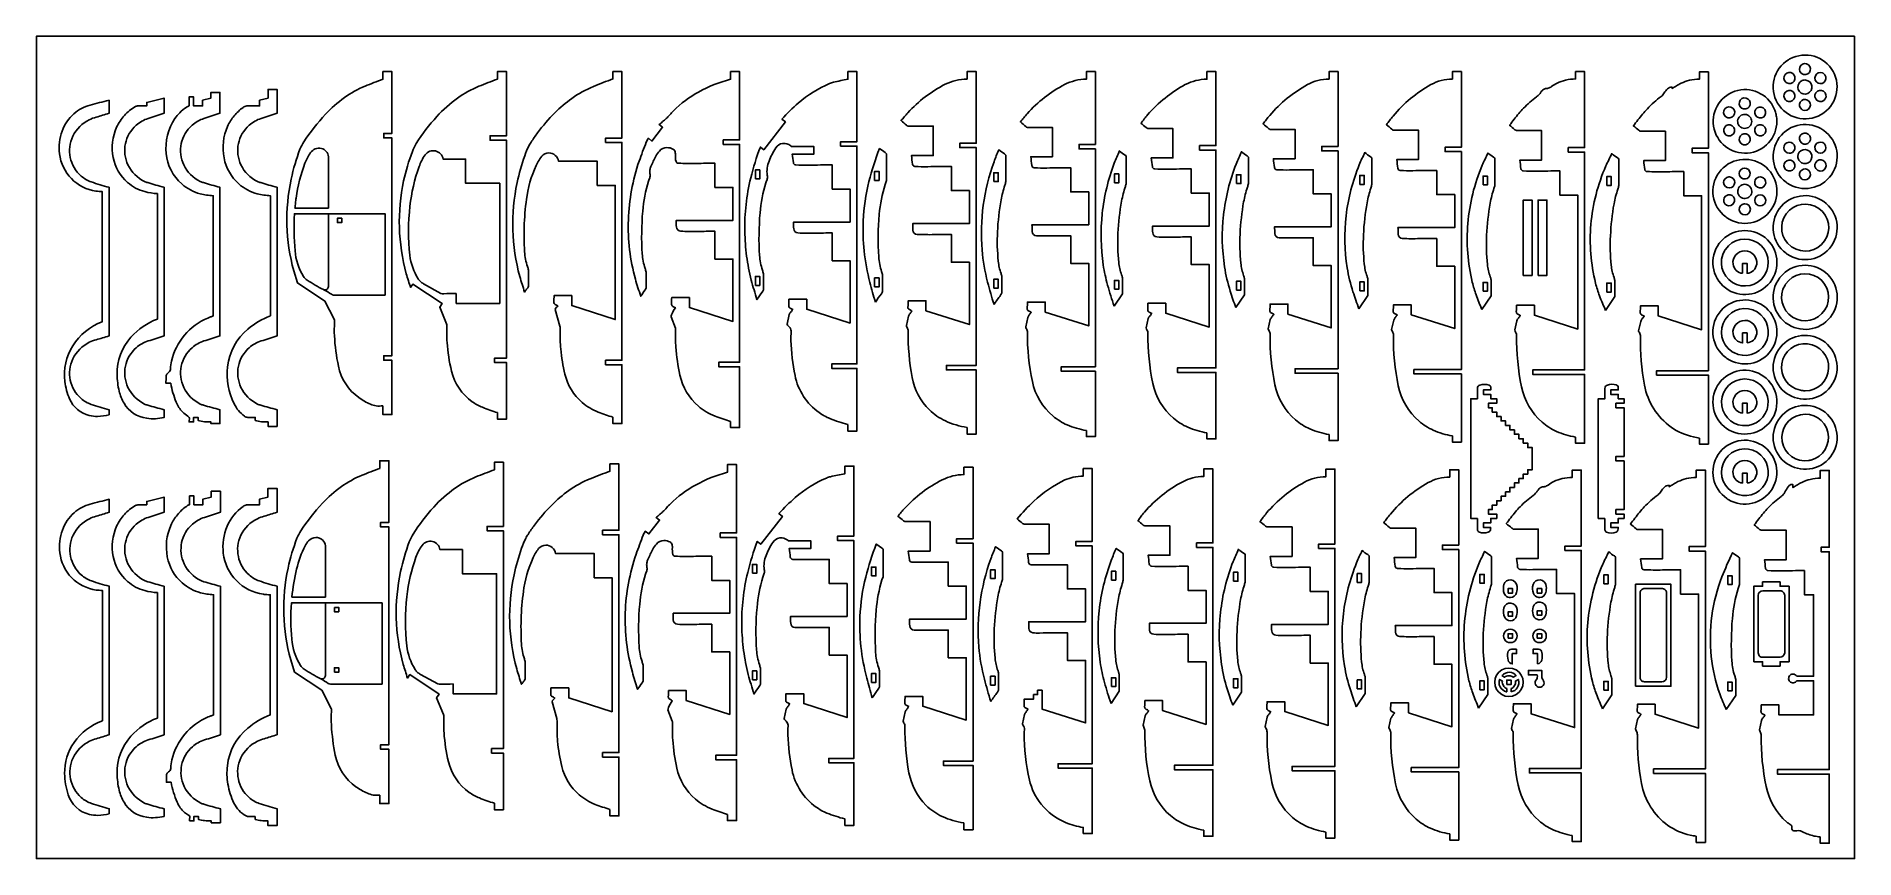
# Model space of a CAD drawing. Extents: x -115 to 90, y -19 to 73.
import ezdxf

# ---------------------------------------------------------------- set-up
doc = ezdxf.new("R2010")
doc.units = 0
doc.header["$MEASUREMENT"] = 0
doc.layers.get('0').update_dxf_attribs({"linetype": 'CONTINUOUS'})
doc.layers.add('ETCH', color=5, linetype='CONTINUOUS')
doc.layers.add('LAYER_1', color=18, linetype='CONTINUOUS')

msp = doc.modelspace()

# ---------------------------------------------------------------- linework, layer by layer
msp.add_lwpolyline([(89.95, 73.4), (89.95, -19.31), (-114.92, -19.31), (-114.92, 73.4)], close=True)
at = {"layer": 'ETCH'}
for points in [[(-82.53, 44.83, -0.012843), (-81.68, 44.32, 0.077208), (-81.46, 44.22), (-75.63, 44.22), (-75.63, 53.39), (-82.01, 53.39)], [(-82.87, 0.96, -0.012843), (-82.03, 0.45, 0.077208), (-81.8, 0.36), (-75.97, 0.36), (-75.97, 9.52), (-82.35, 9.52)]]:
    msp.add_lwpolyline(points, format="xyb", dxfattribs=at)
at = {"layer": 'LAYER_1'}
for points in [[(82.5, 70.76, 0.988009), (86.17, 64.57, 0.987952), (82.66, 70.85, 0.00606), (82.58, 70.81, 0.006032)], [(84.23, 69.09, 0.951083), (84.54, 70.29, 0.952097), (84.11, 69.12, 0.024539), (84.17, 69.1, 0.025072)], [(-75.88, 31.73), (-75.88, 30.76), (-74.86, 30.76), (-74.86, 36.88), (-75.78, 36.88), (-75.78, 37.38), (-74.86, 37.38), (-74.86, 61.95), (-75.78, 61.95), (-75.78, 62.45), (-74.86, 62.45), (-74.86, 69.42), (-75.88, 69.42), (-75.88, 68.55, 0.01158), (-77.89, 67.78, 0.056715), (-80.21, 66.49, 0.052187), (-82.34, 64.61, 0.037532), (-84.79, 61.51, 0.058109), (-85.22, 60.68, 0.037025), (-86.21, 57.31, 0.060336), (-86.69, 52.12, 0.060322), (-85.92, 46.95), (-85.5, 45.59), (-82.42, 43.54), (-81.36, 41.5, -0.078028), (-81.32, 41.13, 0.031), (-81.34, 39.63, 0.037901), (-80.89, 36.21, 0.189405), (-78.58, 32.66, 0.049278), (-77.28, 31.92, 0.066747), (-76.62, 31.73, 0.057733), (-76.25, 31.71, -0.019225)], [(-62.97, 30.97), (-62.97, 30.24), (-61.95, 30.24), (-61.95, 36.62), (-63.3, 36.62), (-63.3, 37.12), (-61.95, 37.12), (-61.95, 61.69), (-63.8, 61.69), (-63.8, 62.19), (-61.95, 62.19), (-61.95, 69.42), (-62.97, 69.42), (-62.97, 68.57, 0.011138), (-65.06, 67.76, 0.057158), (-67.46, 66.44, 0.053536), (-69.8, 64.36, 0.043612), (-72.12, 61.31, 0.051411), (-72.56, 60.42, 0.036287), (-73.54, 57.1, 0.060336), (-74.02, 51.85, 0.060322), (-73.24, 46.63, 0.011291), (-73.01, 45.85, -0.003763), (-72.76, 45.08), (-72.5, 45.47), (-69.19, 43.27), (-69.47, 42.85), (-68.7, 40.97, -0.057304), (-68.67, 40.56, 0.029813), (-68.65, 38.89, 0.040877), (-68.15, 35.66, 0.181545), (-65.81, 32.2, 0.05984), (-64.65, 31.57, 0.017043)], [(-49.96, 30.45), (-49.96, 29.73), (-48.94, 29.73), (-48.94, 36.37), (-50.78, 36.37), (-50.78, 36.87), (-48.94, 36.87), (-48.94, 61.43), (-50.78, 61.43), (-50.78, 61.93), (-48.94, 61.93), (-48.94, 69.42), (-49.96, 69.42), (-49.96, 68.6, 0.009719), (-52.16, 67.74, 0.05729), (-54.59, 66.4, 0.042456), (-56.51, 64.77, 0.035928), (-58.45, 62.52, 0.013503), (-59.18, 61.48, 0.032705), (-59.44, 61.02, 0.029032), (-59.9, 59.91, 0.031155), (-60.75, 56.9, 0.060336), (-61.24, 51.59, 0.060323), (-60.45, 46.31, 0.011291), (-60.19, 45.44, -0.003763), (-59.92, 44.57, -0.036784), (-59.68, 44.88, 0.110753), (-59.48, 45.22), (-59.48, 47.04, 0.034327), (-59.59, 47.45, -0.065222), (-59.91, 49.11, -0.053378), (-59.64, 55.45, -0.084019), (-58.37, 59.3, -0.054475), (-57.98, 59.87, -0.22028), (-57.17, 60.25, -0.181086), (-56.46, 59.98, -0.177894), (-56.09, 59.31), (-51.73, 59.31), (-51.73, 56.58), (-49.7, 56.58), (-49.7, 41.47), (-54.6, 43.04), (-54.6, 44.16), (-56.59, 44.16, -0.024568), (-56.63, 43.46, 0.148453), (-56.59, 43.29, 0.167335), (-56.47, 43.17, -0.043011), (-56.18, 43.01, -0.053806), (-56.34, 42.82, 0.162675), (-56.46, 42.6), (-55.93, 40.72, -0.03761), (-55.91, 40.2, 0.029502), (-55.84, 38.15, 0.037089), (-55.37, 35.3, 0.157363), (-53.42, 32.11, 0.085148), (-51.62, 31.04, 0.015306)], [(-36.7, 29.97), (-36.7, 29.28), (-35.68, 29.28), (-35.68, 36.15), (-38.03, 36.15), (-38.03, 36.65), (-35.68, 36.65), (-35.68, 61.21), (-37.53, 61.21), (-37.53, 61.71), (-35.68, 61.71), (-35.68, 69.42), (-36.7, 69.42), (-36.7, 68.56, 0.061921), (-40.3, 67.12, 0.067998), (-43.14, 65.01, 0.021444), (-43.55, 64.56, -0.02519), (-43.97, 64.12, -0.020295), (-44.36, 63.78, 0.006764), (-44.75, 63.46), (-44.36, 63.15), (-45.57, 61.59), (-45.96, 61.9, 0.056291), (-46.2, 61.45, 0.012633), (-47, 59.33, 0.075447), (-48.22, 52.71, 0.075461), (-47.43, 46.03, 0.011291), (-47.14, 45.06, -0.003763), (-46.83, 44.09, -0.014708), (-46.33, 44.8, 0.088472), (-46.23, 45), (-46.23, 46.82, 0.040504), (-46.33, 47.23, -0.066048), (-46.66, 48.89, -0.037693), (-46.6, 53.67, -0.052115), (-45.94, 57.07, -0.029026), (-45.86, 57.29, 0.063373), (-45.79, 57.53, 0.083563), (-45.79, 57.93, -0.089498), (-45.79, 58.34, -0.058075), (-45.68, 58.72, -0.017801), (-45.12, 59.88, -0.055681), (-44.72, 60.46, -0.219798), (-43.87, 60.85, -0.117737), (-43.2, 60.69, -0.172185), (-42.99, 60.47, -0.124003), (-42.92, 60.06, 0.08265), (-42.85, 59.3, 0.164391), (-42.75, 59.15, 0.161089), (-42.58, 59.09, 0.009921), (-40.53, 59.07, -0.003307), (-38.47, 59.09), (-38.47, 56.36), (-36.44, 56.36), (-36.44, 52.65), (-42.83, 52.65, 0.009842), (-42.81, 51.9, 0.393252), (-42.33, 51.42, 0.012272), (-40.4, 51.4, -0.004091), (-38.47, 51.42), (-38.47, 48.29), (-36.44, 48.29), (-36.44, 41.25), (-41.34, 42.81), (-41.34, 43.94), (-43.34, 43.94, -0.024568), (-43.37, 43.24, 0.148453), (-43.34, 43.07, 0.167335), (-43.21, 42.95, -0.043011), (-42.92, 42.79, 0.035977), (-43.36, 42.01, 0.130623), (-43.41, 41.77), (-42.92, 40.5, -0.05357), (-42.9, 40.08, 0.029114), (-42.87, 38.38, 0.035901), (-42.41, 35.2, 0.163176), (-40.33, 31.7, 0.085575), (-38.45, 30.58, 0.014882)], [(-23.48, 29.63), (-23.48, 28.9), (-22.46, 28.9), (-22.46, 35.96), (-25.31, 35.96), (-25.31, 36.46), (-22.46, 36.46), (-22.46, 61.02), (-24.31, 61.02), (-24.31, 61.52), (-22.46, 61.52), (-22.46, 69.42), (-23.48, 69.42), (-23.48, 68.56, 0.012013), (-25.11, 68.22, 0.043438), (-25.54, 68.07, 0.077071), (-29.07, 65.87, 0.031251), (-30.92, 64.06), (-30.52, 63.75), (-32.96, 60.61), (-33.35, 60.92, 0.028113), (-34.43, 57.43, 0.065025), (-35.1, 51.41, 0.028538), (-34.89, 48.61, 0.029197), (-34.37, 45.91, 0.011608), (-34.06, 44.81, -0.003869), (-33.74, 43.71, -0.014708), (-33.13, 44.57, 0.088472), (-33.01, 44.81), (-33.01, 46.63, 0.040504), (-33.11, 47.04, -0.066048), (-33.44, 48.7, -0.037693), (-33.38, 53.48, -0.052115), (-32.72, 56.88, -0.028884), (-32.64, 57.1, 0.062945), (-32.57, 57.33, 0.076202), (-32.57, 57.73, -0.133631), (-32.37, 59.34, -0.043844), (-31.62, 60.81, -0.460888), (-29.93, 61.05, -0.102034), (-29.89, 61.01, 0.177148), (-29.85, 60.97), (-27.31, 60.97), (-27.31, 60.13), (-29.75, 60.13, 0.002487), (-29.63, 59.15, 0.360375), (-29.36, 58.9, 0.020957), (-27.92, 58.87, -0.005432), (-25.25, 58.9), (-25.25, 56.17), (-23.23, 56.17), (-23.23, 52.46), (-29.61, 52.46, 0.008503), (-29.59, 51.71, 0.393252), (-29.11, 51.23, 0.012272), (-27.18, 51.21, -0.004091), (-25.25, 51.23), (-25.25, 48.1), (-23.23, 48.1), (-23.23, 41.06), (-28.12, 42.62), (-28.12, 43.75), (-30.12, 43.75, -0.024568), (-30.15, 43.05, 0.148453), (-30.12, 42.88, 0.167335), (-29.99, 42.76, -0.043011), (-29.7, 42.6, -0.023258), (-29.91, 42.32, 0.069876), (-30.09, 42.02), (-30.33, 40.96, 0.187059), (-30.18, 40.73, -0.16278), (-29.9, 40.32, -0.090499), (-29.87, 40.08, 0.028996), (-29.9, 39.11, 0.041055), (-29.44, 35.16, 0.191262), (-26.72, 30.97, 0.0569), (-25.52, 30.3, 0.036435)], [(-10.05, 29.3), (-10.05, 28.55), (-9.03, 28.55), (-9.03, 35.79), (-12.38, 35.79), (-12.38, 36.29), (-9.03, 36.29), (-9.03, 60.85), (-10.88, 60.85), (-10.88, 61.35), (-9.03, 61.35), (-9.03, 69.42), (-10.05, 69.42), (-10.05, 68.57, 0.117904), (-12.51, 67.99, 0.090171), (-16.73, 64.78, 0.014621), (-17.11, 64.34, -0.004873), (-17.49, 63.89, -0.016502), (-16.88, 63.38, 0.09933), (-16.7, 63.28), (-13.87, 63.28), (-13.87, 59.96), (-16.32, 59.96, 0.001901), (-16.2, 58.98, 0.360443), (-15.93, 58.73, 0.020886), (-14.49, 58.7, -0.005414), (-11.82, 58.73), (-11.82, 56), (-9.79, 56), (-9.79, 52.29), (-16.18, 52.29, 0.008503), (-16.16, 51.54, 0.393252), (-15.68, 51.06, 0.012272), (-13.75, 51.04, -0.004091), (-11.82, 51.06), (-11.82, 47.93), (-9.79, 47.93), (-9.79, 40.89), (-14.69, 42.46), (-14.69, 43.58), (-16.69, 43.58, -0.024568), (-16.72, 42.88, 0.148453), (-16.69, 42.71, 0.167335), (-16.56, 42.59, -0.043011), (-16.27, 42.43, -0.023258), (-16.48, 42.15, 0.069876), (-16.66, 41.85), (-16.89, 40.79, 0.112129), (-16.81, 40.57, -0.149624), (-16.69, 40.15, 0.049333), (-16.25, 34.95, 0.153631), (-14.3, 31.29, 0.08541), (-12.5, 30.04, 0.072962)], [(3.39, 28.96), (3.39, 28.27), (4.41, 28.27), (4.41, 35.64), (0.56, 35.64), (0.56, 36.14), (4.41, 36.14), (4.41, 60.71), (2.56, 60.71), (2.56, 61.21), (4.41, 61.21), (4.41, 69.42), (3.39, 69.42), (3.39, 68.56, 0.120914), (0.94, 67.96, 0.090688), (-3.29, 64.66, 0.01458), (-3.67, 64.21, -0.00486), (-4.05, 63.74, -0.016502), (-3.44, 63.23, 0.09933), (-3.26, 63.13), (-0.44, 63.13), (-0.44, 59.82), (-2.88, 59.82, 0.001901), (-2.76, 58.84, 0.360444), (-2.49, 58.58, 0.020886), (-1.05, 58.55, -0.005414), (1.62, 58.58), (1.62, 55.86), (3.65, 55.86), (3.65, 52.15), (-2.74, 52.15, 0.008503), (-2.72, 51.39, 0.393252), (-2.24, 50.91, 0.012272), (-0.31, 50.9, -0.004091), (1.62, 50.91), (1.62, 47.79), (3.65, 47.79), (3.65, 40.75), (-1.25, 42.31), (-1.25, 43.43), (-3.25, 43.43, -0.024568), (-3.28, 42.74, 0.148453), (-3.25, 42.57, 0.167335), (-3.12, 42.45, -0.043011), (-2.83, 42.29, -0.023258), (-3.04, 42, 0.069876), (-3.22, 41.7), (-3.45, 40.65, 0.112299), (-3.37, 40.43, -0.149806), (-3.25, 40.01, 0.056062), (-2.7, 34.47, 0.166377), (-0.37, 30.59, 0.07368), (1.23, 29.59, 0.061659)], [(16.97, 28.7), (16.97, 28), (17.99, 28), (17.99, 35.51), (13.64, 35.51), (13.64, 36.01), (17.99, 36.01), (17.99, 60.58), (16.14, 60.58), (16.14, 61.08), (17.99, 61.08), (17.99, 69.42), (16.97, 69.42), (16.97, 68.56, 0.123894), (14.53, 67.95, 0.091131), (10.29, 64.55, 0.014529), (9.91, 64.08, -0.004843), (9.53, 63.61, -0.016502), (10.14, 63.1, 0.09933), (10.31, 63), (13.14, 63), (13.14, 59.68), (10.7, 59.68, 0.001901), (10.82, 58.7, 0.360444), (11.09, 58.45, 0.020886), (12.53, 58.42, -0.005414), (15.2, 58.45), (15.2, 55.73), (17.23, 55.73), (17.23, 52.01), (10.84, 52.01, 0.008503), (10.86, 51.26, 0.393252), (11.34, 50.78, 0.012272), (13.27, 50.76, -0.004091), (15.2, 50.78), (15.2, 47.66), (17.23, 47.66), (17.23, 40.61), (12.33, 42.18), (12.33, 43.3), (10.33, 43.3, -0.024568), (10.3, 42.6, 0.148453), (10.33, 42.43, 0.167335), (10.46, 42.31, -0.043011), (10.75, 42.16, -0.023258), (10.54, 41.87, 0.069876), (10.36, 41.57), (10.12, 40.52, 0.111597), (10.21, 40.29, -0.149055), (10.33, 39.87, 0.055297), (10.87, 34.26, 0.165637), (13.21, 30.34, 0.074052), (14.81, 29.33, 0.062267)], [(30.73, 28.5), (30.73, 27.83), (31.75, 27.83), (31.75, 35.42), (26.9, 35.42), (26.9, 35.92), (31.75, 35.92), (31.75, 60.48), (29.9, 60.48), (29.9, 60.98), (31.75, 60.98), (31.75, 69.42), (30.73, 69.42), (30.73, 68.57, 0.126119), (28.3, 67.95, 0.091419), (24.05, 64.48, 0.014484), (23.66, 64, -0.004828), (23.29, 63.52, -0.016502), (23.9, 63.01, 0.09933), (24.07, 62.91), (26.9, 62.91), (26.9, 59.59), (24.46, 59.59, 0.001901), (24.58, 58.61, 0.360444), (24.85, 58.36, 0.020886), (26.28, 58.33, -0.005414), (28.96, 58.36), (28.96, 55.63), (30.98, 55.63), (30.98, 51.92), (24.6, 51.92, 0.008503), (24.62, 51.17, 0.393252), (25.1, 50.69, 0.012272), (27.03, 50.67, -0.004091), (28.96, 50.69), (28.96, 47.56), (30.98, 47.56), (30.98, 40.52), (26.09, 42.08), (26.09, 43.21), (24.09, 43.21, -0.024568), (24.06, 42.51, 0.148453), (24.09, 42.34, 0.167335), (24.22, 42.22, -0.043011), (24.51, 42.06, -0.023258), (24.3, 41.78, 0.069876), (24.11, 41.48), (23.88, 40.42, 0.111047), (23.97, 40.2, -0.148469), (24.09, 39.77, 0.054707), (24.63, 34.11, 0.165051), (26.96, 30.15, 0.074339), (28.57, 29.14, 0.062744)], [(44.63, 28.34), (44.63, 27.65), (45.65, 27.65), (45.65, 35.33), (40.3, 35.33), (40.3, 35.83), (45.65, 35.83), (45.65, 60.4), (43.8, 60.4), (43.8, 60.9), (45.65, 60.9), (45.65, 69.42), (44.63, 69.42), (44.63, 68.58, 0.128191), (42.21, 67.95, 0.091656), (37.95, 64.41, 0.014439), (37.57, 63.93, -0.004813), (37.19, 63.43, -0.016502), (37.8, 62.92, 0.09933), (37.97, 62.82), (40.8, 62.82), (40.8, 59.51), (38.36, 59.51, 0.001901), (38.48, 58.53, 0.360444), (38.75, 58.27, 0.020886), (40.19, 58.25, -0.005414), (42.86, 58.27), (42.86, 55.55), (44.89, 55.55), (44.89, 51.84), (38.5, 51.84, 0.008503), (38.52, 51.08, 0.393252), (39, 50.6, 0.012272), (40.93, 50.59, -0.004091), (42.86, 50.6), (42.86, 47.48), (44.89, 47.48), (44.89, 40.44), (39.99, 42), (39.99, 43.12), (37.99, 43.12, -0.024568), (37.96, 42.43, 0.148453), (37.99, 42.26, 0.167335), (38.12, 42.14, -0.043011), (38.41, 41.98, -0.023258), (38.2, 41.7, 0.069876), (38.02, 41.39), (37.78, 40.34, 0.110668), (37.87, 40.12, -0.148065), (37.99, 39.69, 0.054306), (38.53, 33.99, 0.164645), (40.87, 30.01, 0.074533), (42.48, 28.99, 0.063073)], [(58.51, 28.22), (58.51, 27.52), (59.53, 27.52), (59.53, 35.28), (53.68, 35.28), (53.68, 35.78), (59.53, 35.78), (59.53, 60.35), (57.68, 60.35), (57.68, 60.85), (59.53, 60.85), (59.53, 69.42), (58.51, 69.42), (58.51, 68.59, 0.055186), (57.39, 68.46, 0.062108), (56.44, 68.12, 0.040613), (55.8, 67.73, -0.093941), (55.43, 67.55, -0.04904), (55.23, 67.52, 0.136038), (54.88, 67.4, 0.102185), (54.65, 67.16, -0.031844), (54.45, 66.89, -0.063453), (54.1, 66.56, 0.043886), (52.65, 65.29, 0.019557), (52.1, 64.69, 0.009538), (51.07, 63.38, -0.016502), (51.68, 62.87, 0.09933), (51.85, 62.77), (54.68, 62.77), (54.68, 59.45), (52.24, 59.45, 0.001901), (52.35, 58.47, 0.360444), (52.62, 58.22, 0.020886), (54.06, 58.19, -0.005414), (56.74, 58.22), (56.74, 55.5), (58.76, 55.5), (58.76, 40.39), (53.87, 41.95), (53.87, 43.07), (51.87, 43.07, -0.024568), (51.83, 42.38, 0.148453), (51.87, 42.2, 0.167335), (52, 42.08, -0.043011), (52.28, 41.93, -0.023258), (52.08, 41.64, 0.069876), (51.89, 41.34), (51.66, 40.29, 0.110282), (51.74, 40.06, -0.147653), (51.87, 39.64, 0.053899), (52.41, 33.89, 0.164226), (54.74, 29.89, 0.07473), (56.35, 28.86, 0.063409)], [(72.46, 28.11), (72.46, 27.42), (73.48, 27.42), (73.48, 35.2), (67.63, 35.2), (67.63, 35.7), (73.48, 35.7), (73.48, 60.27), (71.63, 60.27), (71.63, 60.77), (73.48, 60.77), (73.48, 69.39), (72.46, 69.39), (72.46, 68.56, 0.055709), (71.34, 68.44, 0.062568), (70.4, 68.1, 0.016607), (69.88, 67.81, -0.005535), (69.38, 67.52), (69.38, 67.68, 0.187803), (68.87, 67.48, 0.077073), (68.49, 67.01, -0.099826), (68.15, 66.62, 0.038946), (66.6, 65.24, 0.019538), (66.06, 64.62, 0.009517), (65.02, 63.3, -0.016502), (65.63, 62.8, 0.09933), (65.8, 62.7), (68.63, 62.7), (68.63, 59.38), (66.19, 59.38, 0.001354), (66.3, 58.4, 0.370222), (66.58, 58.15, 0.011951), (68.63, 58.13, -0.003984), (70.69, 58.15), (70.69, 55.42), (72.71, 55.42), (72.71, 40.31), (67.82, 41.87), (67.82, 43), (65.82, 43, -0.024568), (65.79, 42.3, 0.148453), (65.82, 42.13, 0.167335), (65.95, 42.01, -0.043011), (66.24, 41.85, -0.023258), (66.03, 41.57, 0.069876), (65.85, 41.26), (65.61, 40.21, 0.110147), (65.7, 39.99, -0.14751), (65.82, 39.56, 0.048821), (66.28, 34.07, 0.095133), (67.32, 31.41, 0.097671), (69.27, 29.35, 0.101051), (71.78, 28.23, 0.019106), (72.12, 28.17, -0.006368)], [(82.3, 68.15, 0.950953), (82.98, 69.21, 0.951079), (82.19, 68.22, 0.025074), (82.24, 68.18, 0.02514)], [(83.7, 68.13, 0.770665), (84.67, 66.96, 0.751593), (84.44, 68.47, 0.141818), (84.04, 68.41, 0.129519)], [(86.32, 69.28, 0.95326), (85.83, 68.13, 0.952598), (86.43, 69.22, 0.024277), (86.38, 69.25, 0.023929)], [(-106.74, 30.71), (-106.74, 31.3, -0.019771), (-108.75, 31.9, -0.097096), (-109.89, 32.56, -0.336459), (-110.81, 37.04, -0.170276), (-108.96, 38.9, -0.044461), (-108.19, 39.19, 0.01152), (-106.74, 39.63), (-106.74, 56.38, -0.019771), (-108.75, 56.99, -0.097096), (-109.89, 57.65, -0.336459), (-110.81, 62.13, -0.170276), (-108.96, 63.99, -0.044461), (-108.19, 64.28, 0.01152), (-106.74, 64.72), (-106.74, 66.19, 0.004903), (-108.87, 65.64, 0.116274), (-110.69, 64.67, 0.126509), (-112.02, 62.71, 0.115888), (-112.31, 60.15, 0.165557), (-110.98, 57.35, 0.165558), (-108.21, 55.95, 0.027352), (-107.86, 55.92, -0.009115), (-107.51, 55.9), (-107.51, 41.22, 0.164612), (-110.82, 38.51, 0.171175), (-111.71, 34.49, 0.07237), (-111.18, 32.52, 0.234888), (-108.96, 30.65, 0.06659), (-108.02, 30.55, 0.048535)], [(-101.29, 41.52), (-101.29, 55.66, -0.045578), (-102.7, 55.89, -0.119082), (-104.66, 56.93, -0.164652), (-106.27, 59.73, -0.154282), (-105.88, 63.15, -0.080612), (-105.01, 64.48, -0.080612), (-103.76, 65.47, -0.124982), (-103.43, 65.56), (-102.49, 65.56), (-102.49, 65.95), (-100.53, 66.44), (-100.53, 64.72, -0.0023), (-102.33, 64.14, 0.102473), (-103.67, 63.38, 0.336459), (-104.6, 58.9, 0.170276), (-102.74, 57.03, 0.041463), (-102.38, 56.9, 0.008219), (-100.53, 56.38), (-100.53, 39.63, -0.0023), (-102.33, 39.05, 0.102473), (-103.67, 38.29, 0.336459), (-104.6, 33.81, 0.170276), (-102.74, 31.94, 0.041463), (-102.38, 31.81, 0.008219), (-100.53, 31.3), (-100.53, 30.42, -0.088823), (-102.49, 30.33, -0.230967), (-105.05, 32.03, -0.07343), (-105.59, 33.39, -0.05589), (-105.83, 35.28, -0.186646), (-104.27, 39.47, -0.121989)], [(-99.78, 34.28), (-100.32, 34.28, -0.012709), (-100.3, 35.06, -0.186771), (-100.16, 35.38, -0.031934), (-99.99, 35.53, 0.130659), (-99.85, 35.71, 0.101306), (-99.81, 35.93, -0.060865), (-99.71, 36.79, -0.116481), (-98.23, 39.7, -0.116481), (-95.62, 41.64, -0.017395), (-95.31, 41.76, 0.005798), (-95, 41.87), (-95, 55.42, -0.045607), (-96.47, 55.65, -0.119052), (-98.54, 56.75, -0.187593), (-100.3, 60.17, -0.176665), (-99.31, 64.13, -0.046818), (-98.77, 64.79, -0.04327), (-98.06, 65.38, -0.034612), (-97.8, 65.54, -0.119897), (-97.71, 65.56), (-97.71, 66.56), (-97.21, 66.56), (-97.21, 65.56), (-96.2, 65.56), (-96.2, 66.2), (-95.26, 66.43), (-95.26, 67.08), (-94.24, 67.08), (-94.24, 64.72, -0.0023), (-96.04, 64.14, 0.102473), (-97.38, 63.38, 0.336459), (-98.31, 58.9, 0.170276), (-96.45, 57.03, 0.041463), (-96.09, 56.9, 0.008219), (-94.24, 56.38), (-94.24, 39.63, -0.0023), (-96.04, 39.05, 0.102473), (-97.38, 38.29, 0.336459), (-98.31, 33.81, 0.170276), (-96.45, 31.94, 0.041463), (-96.09, 31.81, 0.008219), (-94.24, 31.3), (-94.24, 29.73), (-95.26, 29.73), (-95.26, 29.93, -0.040458), (-95.99, 29.95, -0.040959), (-96.7, 30.09), (-96.7, 30.43), (-97.21, 30.43), (-97.21, 29.93), (-97.71, 29.93, -0.042249), (-97.68, 30.25, 0.164319), (-97.71, 30.43, 0.142751), (-97.85, 30.57, -0.073336), (-98.46, 31.05, -0.092121), (-99.17, 32.15, -0.054046)], [(-88.56, 41.87), (-88.56, 55.42, -0.045607), (-90.04, 55.65, -0.119052), (-92.1, 56.75, -0.164437), (-93.78, 59.68, -0.154496), (-93.38, 63.25, -0.067132), (-92.64, 64.43, -0.067132), (-91.63, 65.38, -0.094604), (-91.22, 65.56), (-89.77, 65.56), (-89.77, 66.2), (-88.82, 66.43), (-88.82, 67.41), (-87.8, 67.41), (-87.8, 64.72, -0.0023), (-89.6, 64.14, 0.102473), (-90.94, 63.38, 0.336459), (-91.87, 58.9, 0.170276), (-90.01, 57.03, 0.041463), (-89.65, 56.9, 0.008219), (-87.8, 56.38), (-87.8, 39.63, -0.0023), (-89.6, 39.05, 0.102473), (-90.94, 38.29, 0.336459), (-91.87, 33.81, 0.170276), (-90.01, 31.94, 0.041463), (-89.65, 31.81, 0.008219), (-87.8, 31.3), (-87.8, 29.41), (-88.82, 29.41), (-88.82, 29.93, -0.040458), (-89.55, 29.95, -0.040959), (-90.27, 30.09), (-90.27, 30.43), (-91.11, 30.43, -0.150836), (-91.47, 30.57, -0.117974), (-92.65, 31.97, -0.146319), (-93.39, 36.14, -0.192468), (-91.09, 40.4, -0.083871)], [(80.9, 65.21, 0.927864), (74.13, 62.92, 0.927971), (81.17, 64.17, 0.03736), (81.07, 64.7, 0.037418)], [(77.22, 65.3, 0.976251), (77.94, 66.33, 0.976386), (77.17, 65.34, 0.011948), (77.19, 65.32, 0.012017)], [(82.28, 66.14, 0.952593), (82.98, 67.17, 0.95157), (82.18, 66.22, 0.024816), (82.23, 66.18, 0.024279)], [(84.11, 65.09, 0.952097), (84.65, 66.21, 0.952996), (84.01, 65.15, 0.024067), (84.06, 65.12, 0.024539)], [(85.79, 66.13, 0.975077), (86.45, 67.21, 0.97506), (85.73, 66.17, 0.012628), (85.76, 66.15, 0.012619)], [(75.45, 64.31, 0.975058), (76.21, 65.3, 0.975249), (75.4, 64.35, 0.012531), (75.43, 64.33, 0.012628)], [(77.12, 63.15, 0.976252), (78.04, 64.44, 0.976388), (77.06, 63.19, 0.011947), (77.09, 63.17, 0.012016)], [(78.99, 64.28, 0.976042), (79.66, 65.33, 0.975782), (78.94, 64.32, 0.012257), (78.96, 64.3, 0.012124)], [(75.49, 62.26, 0.976043), (76.17, 63.31, 0.975784), (75.44, 62.3, 0.012256), (75.47, 62.28, 0.012124)], [(77.22, 61.27, 0.976253), (77.94, 62.29, 0.976387), (77.17, 61.31, 0.011947), (77.19, 61.29, 0.012016)], [(79, 62.26, 0.975077), (79.66, 63.34, 0.97506), (78.95, 62.29, 0.012628), (78.97, 62.27, 0.012619)], [(82.36, 56.86, 0.988058), (86.47, 62.79, 0.988098), (82.22, 56.96, 0.005987), (82.29, 56.91, 0.006007)], [(82.71, 60.23, 0.953254), (82.56, 61.47, 0.952591), (82.59, 60.22, 0.02428), (82.65, 60.23, 0.023933)], [(84.01, 61.34, 0.976251), (84.73, 62.36, 0.976386), (83.96, 61.38, 0.011948), (83.98, 61.36, 0.012017)], [(85.88, 60.26, 0.953252), (86.37, 61.41, 0.952591), (85.77, 60.32, 0.02428), (85.83, 60.29, 0.023933)], [(-85.79, 54.04), (-82.01, 54.04), (-82.01, 59.82, 0.327649), (-82.81, 60.76, 0.30501), (-84.03, 60.29, 0.064273), (-84.66, 59.1, 0.055133), (-85.66, 55.17, 0.007933), (-85.73, 54.61, -0.002644)], [(-67.61, 44.41), (-67.61, 43.29), (-62.72, 43.29), (-62.72, 56.84), (-66.57, 56.84), (-66.57, 59.56), (-69.1, 59.56, 0.307009), (-69.95, 60.48, 0.30501), (-71.12, 60.03, 0.068756), (-71.8, 58.71, 0.057139), (-72.83, 54.25, 0.056363), (-72.84, 48.71, 0.112085), (-71.91, 46.06, 0.06631), (-71.66, 45.76, 0.057154), (-71.3, 45.49), (-69.36, 44.41, 0.076491), (-69.01, 44.38, -0.012724)], [(-20.39, 43.42, -0.014665), (-19.71, 44.38, 0.088209), (-19.58, 44.64), (-19.58, 46.46, 0.040603), (-19.68, 46.87, -0.066272), (-20.01, 48.53, -0.037569), (-19.95, 53.32, -0.052115), (-19.29, 56.71, -0.028888), (-19.21, 56.93, 0.062959), (-19.14, 57.16), (-19.14, 60.14, 0.137471), (-19.27, 60.29, -0.022773), (-19.92, 60.75, 0.030864), (-21.11, 57.04, 0.052022), (-21.76, 52.59, 0.037686), (-21.65, 49.21, 0.035172), (-21, 45.64, 0.007553), (-20.7, 44.53, -0.002518)], [(-7.02, 43.17, -0.013239), (-7.74, 45.67, -0.043697), (-8.36, 49.31, -0.053791), (-8.23, 54.35, -0.053644), (-7.02, 59.26, -0.011454), (-6.76, 59.93, 0.003818), (-6.48, 60.6, 0.022773), (-5.83, 60.14, -0.137471), (-5.7, 60), (-5.7, 57.02, -0.040609), (-5.8, 56.6, 0.035851), (-6.22, 54.95, 0.033236), (-6.63, 51.34, 0.03671), (-6.54, 48.04, 0.061524), (-6.23, 46.66, -0.045424), (-6.14, 46.31), (-6.14, 44.49, -0.088476), (-6.28, 44.21, 0.014709)], [(6.51, 42.97, -0.013442), (5.78, 45.35, -0.031361), (5.29, 47.62, -0.063908), (5.18, 53.43, -0.063498), (6.53, 59.11, -0.011797), (6.81, 59.79, 0.003932), (7.1, 60.47, 0.022773), (7.75, 60.01, -0.137471), (7.88, 59.86), (7.88, 56.88, -0.040609), (7.78, 56.47, 0.035851), (7.36, 54.82, 0.033236), (6.95, 51.2, 0.03671), (7.04, 47.91, 0.061524), (7.35, 46.52, -0.045424), (7.44, 46.18), (7.44, 44.36)], [(20.23, 42.81, -0.011516), (19.6, 44.67, -0.0375), (18.96, 47.4, -0.06631), (18.84, 53.26, -0.065612), (20.26, 59, -0.012128), (20.55, 59.69, 0.004042), (20.85, 60.38, 0.022773), (21.5, 59.92, -0.137471), (21.64, 59.77), (21.64, 56.79, -0.040609), (21.54, 56.38, 0.035851), (21.11, 54.73, 0.033236), (20.71, 51.11, 0.03671), (20.8, 47.81, 0.061524), (21.11, 46.43, -0.045424), (21.2, 46.09), (21.2, 44.27)], [(34.1, 42.68, -0.010872), (33.43, 44.6, -0.038507), (32.78, 47.31, -0.069407), (32.65, 53.16, -0.068298), (34.14, 58.92, -0.012539), (34.44, 59.61, 0.004179), (34.76, 60.29, 0.022773), (35.41, 59.83, -0.137471), (35.54, 59.69), (35.54, 56.71, -0.040609), (35.44, 56.29, 0.035851), (35.02, 54.64, 0.033236), (34.61, 51.03, 0.03671), (34.7, 47.73, 0.061524), (35.01, 46.35, -0.045424), (35.1, 46), (35.1, 44.18)], [(47.95, 42.59, -0.010271), (47.3, 44.25, -0.02917), (46.87, 45.67, -0.080322), (46.37, 52.3, -0.079073), (47.99, 58.86, -0.01281), (48.31, 59.55, 0.00427), (48.63, 60.24, 0.022773), (49.28, 59.78, -0.137471), (49.42, 59.63), (49.42, 56.65, -0.040609), (49.31, 56.24, 0.035851), (48.89, 54.59, 0.033236), (48.48, 50.97, 0.03671), (48.57, 47.68, 0.061524), (48.89, 46.29, -0.045424), (48.98, 45.95), (48.98, 44.13)], [(61.89, 42.49, -0.011294), (61.21, 44.14, -0.031243), (60.76, 45.57, -0.083122), (60.24, 52.2, -0.081524), (61.92, 58.78, -0.013123), (62.25, 59.47, 0.004374), (62.59, 60.17, 0.022773), (63.23, 59.71, -0.137471), (63.37, 59.56), (63.37, 56.58, -0.040609), (63.27, 56.16, 0.035851), (62.84, 54.52, 0.033236), (62.44, 50.9, 0.03671), (62.53, 47.6, 0.061524), (62.84, 46.22, -0.045424), (62.93, 45.88), (62.93, 44.06)], [(75.57, 52.93, 0.988058), (79.68, 58.86, 0.988098), (75.43, 53.03, 0.005987), (75.5, 52.98, 0.006007)], [(82.28, 58.3, 0.952593), (82.98, 59.32, 0.95157), (82.18, 58.37, 0.024816), (82.23, 58.34, 0.024279)], [(83.98, 59.15, 0.76203), (85.03, 60.25, 0.762047), (83.56, 59.84, 0.135044), (83.67, 59.44, 0.135054)], [(85.85, 58.26, 0.950904), (86.42, 59.39, 0.950919), (85.73, 58.33, 0.025158), (85.79, 58.29, 0.025166)], [(75.78, 57.55, 0.976251), (75.83, 56.3, 0.976041), (75.84, 57.55, 0.012125), (75.81, 57.55, 0.012017)], [(77.38, 57.34, 0.975507), (77.78, 58.51, 0.975784), (77.32, 57.36, 0.012257), (77.35, 57.35, 0.012399)], [(79.59, 57.49, 0.976254), (79.01, 56.38, 0.976045), (79.64, 57.46, 0.012123), (79.61, 57.47, 0.012015)], [(84.11, 57.25, 0.952097), (84.65, 58.37, 0.952996), (84.01, 57.31, 0.024067), (84.06, 57.27, 0.024539)], [(75.62, 55.5, 0.975244), (75.99, 54.32, 0.975502), (75.68, 55.52, 0.012401), (75.65, 55.51, 0.012533)], [(76.96, 56.42, 0.976389), (78.16, 55.38, 0.976435), (77.01, 56.48, 0.011923), (76.98, 56.45, 0.011947)], [(79.78, 54.49, 0.975245), (78.87, 55.34, 0.975503), (79.74, 54.45, 0.0124), (79.76, 54.47, 0.012532)], [(82.36, 48.84, 0.988058), (86.47, 54.77, 0.988098), (82.22, 48.94, 0.005987), (82.29, 48.89, 0.006007)], [(-82.01, 53.39), (-85.85, 53.39, 0.033708), (-85.78, 49.23, 0.119738), (-84.82, 46.32, 0.10777), (-84.42, 45.91, 0.029272), (-82.59, 44.85, 0.544062), (-82.01, 45.19)], [(77.5, 54.52, 0.975054), (77.6, 53.26, 0.975033), (77.57, 54.53, 0.012641), (77.53, 54.52, 0.012631)], [(82.9, 49.64, 0.988058), (85.92, 53.99, 0.988098), (82.79, 49.71, 0.005987), (82.84, 49.67, 0.006007)], [(74.7, 50.06, 0.988098), (80.43, 45.66, 0.988127), (74.81, 50.19, 0.005972), (74.75, 50.13, 0.005987)], [(75.32, 49.27, 0.988009), (79.81, 46.47, 0.988058), (75.39, 49.38, 0.006007), (75.36, 49.33, 0.006032)], [(77.33, 46.68, -0.359653), (76.25, 47.71, -0.450586), (77.58, 49.22, -0.450586), (78.92, 47.71, -0.359653), (77.83, 46.68), (77.83, 47.79), (77.33, 47.79)], [(81.49, 46.14, 0.988098), (87.22, 41.74, 0.988127), (81.6, 46.28, 0.005972), (81.54, 46.21, 0.005987)], [(82.11, 45.36, 0.988009), (86.6, 42.55, 0.988058), (82.18, 45.46, 0.006007), (82.15, 45.41, 0.006032)], [(75.57, 37.08, 0.988058), (79.68, 43.01, 0.988098), (75.43, 37.18, 0.005987), (75.5, 37.13, 0.006007)], [(76.33, 37.74, 0.976041), (78.96, 42.32, 0.97625), (76.11, 37.87, 0.012018), (76.22, 37.8, 0.012125)], [(77.83, 38.84), (77.83, 39.95), (77.33, 39.95), (77.33, 38.84, -0.359653), (76.25, 39.87, -0.450586), (77.58, 41.37, -0.450586), (78.92, 39.87, -0.359653)], [(82.51, 33, 0.988009), (86.32, 39.11, 0.988058), (82.36, 33.09, 0.006007), (82.43, 33.04, 0.006032)], [(84.37, 33.43, 0.951003), (84.64, 38.73, 0.950547), (83.84, 33.49, 0.025353), (84.1, 33.45, 0.025114)], [(74, 32.52, 0.987451), (81.16, 31.7, 0.987494), (74.03, 32.7, 0.006292), (74.01, 32.61, 0.006314)], [(47.45, 19.04), (46.7, 19.04), (46.7, 32.53), (47.45, 32.53), (47.45, 33.71, -0.318505), (47.73, 34.08, -0.166858), (48.76, 34.06, -0.271814), (48.95, 33.84, -0.055395), (48.96, 33.69, 0.018448), (48.95, 33.53), (48.12, 33.53), (48.12, 33.03), (48.95, 33.03), (48.95, 32.53), (49.62, 32.53), (49.62, 32.03), (48.69, 32.03), (48.69, 31.53), (49.12, 31.53), (49.12, 31.03), (49.62, 31.03), (49.62, 30.53), (50.12, 30.53), (50.12, 30.03), (50.62, 30.03), (50.62, 29.53), (51.12, 29.53), (51.12, 29.03), (51.62, 29.03), (51.62, 28.53), (52.12, 28.53), (52.12, 28.03), (52.62, 28.03), (52.62, 27.53), (53.12, 27.53), (53.12, 27.03), (53.62, 27.03), (53.62, 24.54), (53.12, 24.54), (53.12, 24.04), (52.62, 24.04), (52.62, 23.54), (52.12, 23.54), (52.12, 23.04), (51.62, 23.04), (51.62, 22.54), (51.12, 22.54), (51.12, 22.04), (50.62, 22.04), (50.62, 21.54), (50.12, 21.54), (50.12, 21.04), (49.62, 21.04), (49.62, 20.54), (49.12, 20.54), (49.12, 20.04), (48.69, 20.04), (48.69, 19.54), (49.62, 19.54), (49.62, 19.04), (48.95, 19.04), (48.95, 18.54), (48.12, 18.54), (48.12, 18.04), (48.95, 18.04, -0.058741), (48.91, 17.75, -0.262403), (48.66, 17.49, -0.151606), (47.67, 17.49, -0.313078), (47.45, 17.77)], [(61.82, 19.04), (61.07, 19.04), (61.07, 32.53), (61.82, 32.53), (61.82, 33.71, -0.315468), (62.09, 34.08, -0.159693), (63.1, 34.09, -0.311948), (63.32, 33.8, -0.019147), (63.32, 33.67, 0.006382), (63.32, 33.53), (62.48, 33.53), (62.48, 33.03), (63.32, 33.03), (63.32, 32.53), (63.98, 32.53), (63.98, 32.03), (63.06, 32.03), (63.06, 31.53), (63.98, 31.53), (63.98, 26.03), (63.06, 26.03), (63.06, 25.53), (63.98, 25.53), (63.98, 20.04), (63.06, 20.04), (63.06, 19.54), (63.98, 19.54), (63.98, 19.04), (63.32, 19.04), (63.32, 18.54), (62.48, 18.54), (62.48, 18.04), (63.32, 18.04, -0.076057), (63.27, 17.71, -0.22246), (63.08, 17.51, -0.195575), (62.01, 17.5, -0.292641), (61.82, 17.77)], [(78.37, 29.63, 0.951154), (77.06, 34.71, 0.951092), (77.85, 29.52, 0.025067), (78.11, 29.56, 0.025034)], [(77.33, 30.93), (77.33, 32.04), (77.83, 32.04), (77.83, 30.93, 0.358569), (78.92, 31.96, 0.450586), (77.58, 33.46, 0.450586), (76.25, 31.95, 0.359653)], [(82.51, 25.11, 0.988009), (86.32, 31.22, 0.988058), (82.36, 25.2, 0.006007), (82.43, 25.15, 0.006032)], [(85.03, 25.63, 0.975264), (83.85, 30.74, 0.975245), (84.77, 25.57, 0.012533), (84.9, 25.6, 0.012523)], [(75.72, 21.18, 0.988009), (79.53, 27.29, 0.988058), (75.57, 21.28, 0.006007), (75.64, 21.23, 0.006032)], [(76.33, 21.94, 0.976041), (78.96, 26.51, 0.97625), (76.11, 22.07, 0.012018), (76.22, 22, 0.012125)], [(-76.23, -12.14), (-76.23, -13.1), (-75.2, -13.1), (-75.2, -6.98), (-76.13, -6.98), (-76.13, -6.48), (-75.2, -6.48), (-75.2, 18.09), (-76.13, 18.09), (-76.13, 18.59), (-75.2, 18.59), (-75.2, 25.55), (-76.23, 25.55), (-76.23, 24.69, 0.01158), (-78.23, 23.91, 0.056715), (-80.56, 22.63, 0.052187), (-82.69, 20.75, 0.037532), (-85.13, 17.65, 0.058109), (-85.56, 16.82, 0.037025), (-86.56, 13.45, 0.060336), (-87.04, 8.25, 0.060322), (-86.27, 3.09), (-85.85, 1.73), (-82.77, -0.32), (-81.7, -2.37, -0.078028), (-81.67, -2.74, 0.031), (-81.68, -4.24, 0.037901), (-81.24, -7.65, 0.189405), (-78.92, -11.2, 0.049278), (-77.62, -11.94, 0.066747), (-76.96, -12.14, 0.057733), (-76.59, -12.15, -0.019225)], [(-63.32, -13.07), (-63.32, -13.8), (-62.3, -13.8), (-62.3, -7.41), (-63.64, -7.41), (-63.64, -6.91), (-62.3, -6.91), (-62.3, 17.65), (-64.14, 17.65), (-64.14, 18.15), (-62.3, 18.15), (-62.3, 25.38), (-63.32, 25.38), (-63.32, 24.53, 0.011138), (-65.41, 23.73, 0.057158), (-67.8, 22.41, 0.053536), (-70.14, 20.33, 0.043612), (-72.46, 17.28, 0.051411), (-72.91, 16.39, 0.036287), (-73.88, 13.07, 0.060336), (-74.37, 7.81, 0.060322), (-73.59, 2.59, 0.011291), (-73.35, 1.82, -0.003763), (-73.11, 1.04), (-72.84, 1.44), (-69.54, -0.77), (-69.82, -1.18), (-69.04, -3.06, -0.057304), (-69.01, -3.48, 0.029813), (-68.99, -5.14, 0.040877), (-68.49, -8.38, 0.181545), (-66.16, -11.84, 0.05984), (-65, -12.47, 0.017043)], [(-50.3, -13.77), (-50.3, -14.5), (-49.28, -14.5), (-49.28, -7.86), (-51.13, -7.86), (-51.13, -7.36), (-49.28, -7.36), (-49.28, 17.21), (-51.13, 17.21), (-51.13, 17.71), (-49.28, 17.71), (-49.28, 25.19), (-50.3, 25.19), (-50.3, 24.37, 0.009719), (-52.51, 23.52, 0.05729), (-54.94, 22.18, 0.042456), (-56.85, 20.55, 0.035928), (-58.79, 18.3, 0.013503), (-59.52, 17.25, 0.032705), (-59.78, 16.8, 0.029032), (-60.25, 15.68, 0.031155), (-61.1, 12.67, 0.060336), (-61.59, 7.36, 0.060323), (-60.8, 2.09, 0.011291), (-60.54, 1.22, -0.003763), (-60.26, 0.35, -0.036784), (-60.02, 0.66, 0.110753), (-59.83, 1), (-59.83, 2.81, 0.034327), (-59.94, 3.22, -0.065222), (-60.26, 4.88, -0.053378), (-59.98, 11.23, -0.084019), (-58.71, 15.08, -0.054475), (-58.33, 15.65, -0.22028), (-57.51, 16.03, -0.181086), (-56.8, 15.76, -0.177894), (-56.43, 15.09), (-52.07, 15.09), (-52.07, 12.36), (-50.05, 12.36), (-50.05, -2.75), (-54.94, -1.19), (-54.94, -0.07), (-56.94, -0.07, -0.024568), (-56.97, -0.76, 0.148453), (-56.94, -0.93, 0.167335), (-56.81, -1.05, -0.043011), (-56.52, -1.21, -0.053806), (-56.68, -1.4, 0.162675), (-56.8, -1.62), (-56.28, -3.51, -0.03761), (-56.25, -4.02, 0.029502), (-56.19, -6.08, 0.037089), (-55.72, -8.92, 0.157363), (-53.77, -12.11, 0.085148), (-51.96, -13.19, 0.015306)], [(-37.05, -14.33), (-37.05, -15.02), (-36.02, -15.02), (-36.02, -8.16), (-38.37, -8.16), (-38.37, -7.66), (-36.02, -7.66), (-36.02, 16.91), (-37.87, 16.91), (-37.87, 17.41), (-36.02, 17.41), (-36.02, 25.11), (-37.05, 25.11), (-37.05, 24.25, 0.061921), (-40.65, 22.81, 0.067998), (-43.48, 20.7, 0.021444), (-43.9, 20.26, -0.02519), (-44.32, 19.81, -0.020295), (-44.7, 19.48, 0.006764), (-45.1, 19.15), (-44.7, 18.85), (-45.91, 17.29), (-46.31, 17.59, 0.056291), (-46.55, 17.14, 0.012633), (-47.34, 15.02, 0.075447), (-48.57, 8.4, 0.075461), (-47.77, 1.72, 0.011291), (-47.48, 0.75, -0.003763), (-47.18, -0.21, -0.014708), (-46.67, 0.5, 0.088472), (-46.57, 0.69), (-46.57, 2.51, 0.040504), (-46.68, 2.92, -0.066048), (-47, 4.58, -0.037693), (-46.94, 9.36, -0.052115), (-46.29, 12.76, -0.029026), (-46.2, 12.99, 0.063373), (-46.13, 13.22, 0.083563), (-46.14, 13.63, -0.089498), (-46.14, 14.04, -0.058075), (-46.02, 14.42, -0.017801), (-45.46, 15.57, -0.055681), (-45.06, 16.16, -0.219798), (-44.21, 16.55, -0.117737), (-43.54, 16.39, -0.172185), (-43.33, 16.17, -0.124003), (-43.26, 15.76, 0.08265), (-43.2, 14.99, 0.164391), (-43.1, 14.84, 0.161089), (-42.93, 14.78, 0.009921), (-40.87, 14.77, -0.003307), (-38.82, 14.78), (-38.82, 12.06), (-36.79, 12.06), (-36.79, 8.35), (-43.17, 8.35, 0.009842), (-43.16, 7.6, 0.393252), (-42.67, 7.11, 0.012272), (-40.74, 7.1, -0.004091), (-38.82, 7.11), (-38.82, 3.99), (-36.79, 3.99), (-36.79, -3.05), (-41.69, -1.49), (-41.69, -0.37), (-43.68, -0.37, -0.024568), (-43.72, -1.06, 0.148453), (-43.68, -1.23, 0.167335), (-43.55, -1.35, -0.043011), (-43.27, -1.51, 0.035977), (-43.71, -2.29, 0.130623), (-43.76, -2.54), (-43.27, -3.8, -0.05357), (-43.24, -4.23, 0.029114), (-43.22, -5.92, 0.035901), (-42.76, -9.11, 0.163176), (-40.67, -12.6, 0.085575), (-38.79, -13.72, 0.014882)], [(-23.82, -14.83), (-23.82, -15.57), (-22.8, -15.57), (-22.8, -8.51), (-25.65, -8.51), (-25.65, -8.01), (-22.8, -8.01), (-22.8, 16.55), (-24.65, 16.55), (-24.65, 17.05), (-22.8, 17.05), (-22.8, 24.95), (-23.82, 24.95), (-23.82, 24.09, 0.012013), (-25.45, 23.75, 0.043438), (-25.89, 23.6, 0.077071), (-29.41, 21.4, 0.031251), (-31.26, 19.59), (-30.87, 19.28), (-33.3, 16.14), (-33.7, 16.45, 0.028113), (-34.77, 12.96, 0.065025), (-35.44, 6.95, 0.028538), (-35.23, 4.14, 0.029197), (-34.71, 1.44, 0.011608), (-34.4, 0.34, -0.003869), (-34.08, -0.76, -0.014708), (-33.47, 0.1, 0.088472), (-33.35, 0.34), (-33.35, 2.16, 0.040504), (-33.45, 2.57, -0.066048), (-33.78, 4.23, -0.037693), (-33.72, 9.01, -0.052115), (-33.06, 12.41, -0.028884), (-32.98, 12.63, 0.062945), (-32.91, 12.86, 0.076202), (-32.91, 13.27, -0.133631), (-32.71, 14.87, -0.043844), (-31.96, 16.34, -0.460888), (-30.27, 16.58, -0.102034), (-30.23, 16.54, 0.177148), (-30.19, 16.5), (-27.65, 16.5), (-27.65, 15.66), (-30.09, 15.66, 0.003615), (-29.97, 14.69, 0.350637), (-29.7, 14.43, 0.027654), (-28.88, 14.4, -0.004608), (-25.59, 14.43), (-25.59, 11.7), (-23.57, 11.7), (-23.57, 7.99), (-29.95, 7.99, 0.008503), (-29.93, 7.24, 0.393252), (-29.45, 6.76, 0.012272), (-27.52, 6.74, -0.004091), (-25.59, 6.76), (-25.59, 3.63), (-23.57, 3.63), (-23.57, -3.41), (-28.46, -1.84), (-28.46, -0.72), (-30.46, -0.72, -0.024568), (-30.49, -1.42, 0.148453), (-30.46, -1.59, 0.167335), (-30.33, -1.71, -0.043011), (-30.04, -1.87, -0.023258), (-30.25, -2.15, 0.069876), (-30.44, -2.45), (-30.67, -3.51, 0.187059), (-30.53, -3.74, -0.16278), (-30.24, -4.15, -0.090499), (-30.22, -4.39, 0.028996), (-30.24, -5.36, 0.041055), (-29.78, -9.31, 0.191262), (-27.06, -13.5, 0.0569), (-25.86, -14.17, 0.036435)], [(-10.41, -15.29), (-10.41, -16.05), (-9.38, -16.05), (-9.38, -8.81), (-12.73, -8.81), (-12.73, -8.31), (-9.38, -8.31), (-9.38, 16.26), (-11.23, 16.26), (-11.23, 16.76), (-9.38, 16.76), (-9.38, 24.82), (-10.41, 24.82), (-10.41, 23.98, 0.117904), (-12.86, 23.39, 0.090171), (-17.09, 20.18, 0.014621), (-17.47, 19.74, -0.004873), (-17.84, 19.29, -0.016502), (-17.23, 18.78, 0.09933), (-17.06, 18.68), (-14.23, 18.68), (-14.23, 15.36), (-16.68, 15.36, 0.001901), (-16.56, 14.38, 0.360443), (-16.29, 14.13, 0.020886), (-14.85, 14.1, -0.005414), (-12.18, 14.13), (-12.18, 11.41), (-10.15, 11.41), (-10.15, 7.69), (-16.53, 7.69, 0.008503), (-16.52, 6.94, 0.393252), (-16.03, 6.46, 0.012272), (-14.11, 6.45, -0.004091), (-12.18, 6.46), (-12.18, 3.34), (-10.15, 3.34), (-10.15, -3.7), (-15.05, -2.14), (-15.05, -1.02), (-17.04, -1.02, -0.024568), (-17.08, -1.71, 0.148453), (-17.04, -1.89, 0.167335), (-16.91, -2.01, -0.043011), (-16.63, -2.16, -0.023258), (-16.84, -2.45, 0.069876), (-17.02, -2.75), (-17.25, -3.8, 0.112129), (-17.17, -4.03, -0.149624), (-17.05, -4.45, 0.049333), (-16.6, -9.65, 0.153631), (-14.66, -13.31, 0.08541), (-12.86, -14.56, 0.072962)], [(3.03, -16.48), (3.03, -15.79, -0.056886), (1.05, -15.24, -0.127756), (-1.7, -13.17, -0.110695), (-3.03, -10.45, -0.061941), (-3.62, -5.12, -0.033287), (-3.59, -4.81, 0.097482), (-3.61, -4.5, 0.135264), (-3.72, -4.31, -0.162894), (-3.82, -4.11), (-3.58, -3.05, -0.069876), (-3.4, -2.75, 0.023258), (-3.19, -2.47, 0.043011), (-3.48, -2.31, -0.167335), (-3.61, -2.19, -0.148453), (-3.64, -2.02, 0.024568), (-3.61, -1.32), (-2.57, -1.32), (-2.57, -0.82), (-2.11, -0.82), (-2.11, -0.32), (-1.61, -0.32), (-1.61, -2.45), (3.29, -4.01), (3.29, 3.03), (1.26, 3.03), (1.26, 6.16, 0.006), (-1.88, 6.12, -0.038744), (-2.66, 6.16, -0.373498), (-3.09, 6.65, -0.002521), (-3.1, 7.39), (3.29, 7.39), (3.29, 11.1), (1.26, 11.1), (1.26, 13.83, 0.003984), (-0.8, 13.81, -0.011951), (-2.85, 13.83, -0.370222), (-3.12, 14.08, -0.001354), (-3.24, 15.06), (-0.8, 15.06), (-0.8, 18.38), (-3.62, 18.38, -0.09933), (-3.8, 18.48, 0.016502), (-4.41, 18.99, -0.0307), (-2.55, 20.98, -0.080375), (0.97, 23.38, -0.058507), (1.91, 23.69, -0.051201), (3.03, 23.81), (3.03, 24.66), (4.05, 24.66), (4.05, 16.45), (2.2, 16.45), (2.2, 15.95), (4.05, 15.95), (4.05, -8.61), (0.2, -8.61), (0.2, -9.11), (4.05, -9.11), (4.05, -16.48)], [(16.62, -16.1), (16.62, -16.79), (17.65, -16.79), (17.65, -9.29), (13.3, -9.29), (13.3, -8.79), (17.65, -8.79), (17.65, 15.78), (15.8, 15.78), (15.8, 16.28), (17.65, 16.28), (17.65, 24.62), (16.62, 24.62), (16.62, 23.77, 0.123894), (14.19, 23.15, 0.091131), (9.94, 19.76, 0.014529), (9.56, 19.29, -0.004843), (9.19, 18.81, -0.016502), (9.8, 18.3, 0.09933), (9.97, 18.2), (12.8, 18.2), (12.8, 14.89), (10.35, 14.89, 0.001901), (10.47, 13.91, 0.360444), (10.74, 13.65, 0.020886), (12.18, 13.62, -0.005414), (14.85, 13.65), (14.85, 10.93), (16.88, 10.93), (16.88, 7.22), (10.5, 7.22, 0.008503), (10.51, 6.46, 0.393252), (11, 5.98, 0.012272), (12.93, 5.97, -0.004091), (14.85, 5.98), (14.85, 2.86), (16.88, 2.86), (16.88, -4.18), (11.98, -2.62), (11.98, -1.5), (9.99, -1.5, -0.024568), (9.95, -2.19, 0.148453), (9.99, -2.36, 0.167335), (10.12, -2.48, -0.043011), (10.4, -2.64, -0.023258), (10.19, -2.93, 0.069876), (10.01, -3.23), (9.78, -4.28, 0.111597), (9.86, -4.5, -0.149055), (9.98, -4.93, 0.055297), (10.53, -10.53, 0.165637), (12.86, -14.46, 0.074052), (14.47, -15.46, 0.062267)], [(30.38, -16.32), (30.38, -16.99), (31.4, -16.99), (31.4, -9.41), (26.56, -9.41), (26.56, -8.91), (31.4, -8.91), (31.4, 15.66), (29.56, 15.66), (29.56, 16.16), (31.4, 16.16), (31.4, 24.6), (30.38, 24.6), (30.38, 23.75, 0.126119), (27.95, 23.13, 0.091419), (23.7, 19.66, 0.014484), (23.32, 19.18, -0.004828), (22.94, 18.69, -0.016502), (23.56, 18.19, 0.09933), (23.73, 18.09), (26.56, 18.09), (26.56, 14.77), (24.11, 14.77, 0.001901), (24.23, 13.79, 0.360444), (24.5, 13.54, 0.020886), (25.94, 13.51, -0.005414), (28.61, 13.54), (28.61, 10.81), (30.64, 10.81), (30.64, 7.1), (24.25, 7.1, 0.008503), (24.27, 6.35, 0.393252), (24.75, 5.87, 0.012272), (26.68, 5.85, -0.004091), (28.61, 5.87), (28.61, 2.74), (30.64, 2.74), (30.64, -4.3), (25.74, -2.74), (25.74, -1.62), (23.75, -1.62, -0.024568), (23.71, -2.31, 0.148453), (23.75, -2.48, 0.167335), (23.87, -2.6, -0.043011), (24.16, -2.76, -0.023258), (23.95, -3.04, 0.069876), (23.77, -3.35), (23.54, -4.4, 0.111047), (23.62, -4.62, -0.148469), (23.74, -5.05, 0.054707), (24.29, -10.71, 0.165051), (26.62, -14.67, 0.074339), (28.23, -15.68, 0.062744)], [(77.83, 23.04), (77.83, 24.15), (77.33, 24.15), (77.33, 23.04, -0.359653), (76.25, 24.06, -0.450586), (77.58, 25.57, -0.450586), (78.92, 24.07, -0.358569)], [(44.33, -16.53), (44.33, -17.22), (45.35, -17.22), (45.35, -9.54), (40, -9.54), (40, -9.04), (45.35, -9.04), (45.35, 15.53), (43.5, 15.53), (43.5, 16.03), (45.35, 16.03), (45.35, 24.54), (44.33, 24.54), (44.33, 23.71, 0.128191), (41.91, 23.08, 0.091656), (37.65, 19.54, 0.014439), (37.26, 19.05, -0.004813), (36.89, 18.56, -0.016502), (37.5, 18.05, 0.09933), (37.67, 17.95), (40.5, 17.95), (40.5, 14.63), (38.06, 14.63, 0.001901), (38.18, 13.65, 0.360444), (38.45, 13.4, 0.020886), (39.89, 13.37, -0.005414), (42.56, 13.4), (42.56, 10.68), (44.58, 10.68), (44.58, 6.96), (38.2, 6.96, 0.008503), (38.22, 6.21, 0.393252), (38.7, 5.73, 0.012272), (40.63, 5.71, -0.004091), (42.56, 5.73), (42.56, 2.61), (44.58, 2.61), (44.58, -4.44), (39.69, -2.87), (39.69, -1.75), (37.69, -1.75, -0.024568), (37.66, -2.45, 0.148453), (37.69, -2.62, 0.167335), (37.82, -2.74, -0.043011), (38.11, -2.89, -0.023258), (37.9, -3.18, 0.069876), (37.71, -3.48), (37.48, -4.54, 0.110668), (37.57, -4.76, -0.148065), (37.69, -5.18, 0.054306), (38.23, -10.89, 0.164645), (40.56, -14.87, 0.074533), (42.17, -15.89, 0.063073)], [(58.13, -16.7), (58.13, -17.39), (59.15, -17.39), (59.15, -9.64), (53.31, -9.64), (53.31, -9.14), (59.15, -9.14), (59.15, 15.43), (57.31, 15.43), (57.31, 15.93), (59.15, 15.93), (59.15, 24.5), (58.13, 24.5), (58.13, 23.67, 0.055186), (57.01, 23.54, 0.062108), (56.07, 23.21, 0.040613), (55.42, 22.81, -0.093941), (55.05, 22.63, -0.04904), (54.86, 22.6, 0.136038), (54.51, 22.48, 0.102185), (54.28, 22.24, -0.031844), (54.08, 21.97, -0.063453), (53.73, 21.64, 0.043886), (52.27, 20.37, 0.019557), (51.73, 19.77, 0.009538), (50.7, 18.46, -0.016502), (51.31, 17.95, 0.09933), (51.48, 17.85), (54.31, 17.85), (54.31, 14.54), (51.86, 14.54, 0.001901), (51.98, 13.56, 0.360444), (52.25, 13.3, 0.020886), (53.69, 13.27, -0.005414), (56.36, 13.3), (56.36, 10.58), (58.39, 10.58), (58.39, -4.53), (53.49, -2.97), (53.49, -1.85), (51.5, -1.85, -0.024568), (51.46, -2.54, 0.148453), (51.5, -2.71, 0.167335), (51.63, -2.83, -0.043011), (51.91, -2.99, -0.023258), (51.7, -3.28, 0.069876), (51.52, -3.58), (51.29, -4.63, 0.110282), (51.37, -4.86, -0.147653), (51.49, -5.28, 0.053899), (52.04, -11.02, 0.164226), (54.37, -15.03, 0.07473), (55.98, -16.05, 0.063409)], [(72.11, -16.79), (72.11, -17.48), (73.14, -17.48), (73.14, -9.7), (67.29, -9.7), (67.29, -9.2), (73.14, -9.2), (73.14, 15.37), (71.29, 15.37), (71.29, 15.87), (73.14, 15.87), (73.14, 24.49), (72.11, 24.49), (72.11, 23.66, 0.055709), (70.99, 23.54, 0.062568), (70.05, 23.19, 0.016607), (69.54, 22.91, -0.005535), (69.04, 22.62), (69.04, 22.78, 0.187803), (68.52, 22.58, 0.077073), (68.15, 22.11, -0.099826), (67.8, 21.72, 0.038946), (66.25, 20.34, 0.019538), (65.71, 19.72, 0.009517), (64.68, 18.4, -0.016502), (65.29, 17.9, 0.09933), (65.46, 17.8), (68.29, 17.8), (68.29, 14.48), (65.84, 14.48, 0.001354), (65.96, 13.5, 0.370222), (66.23, 13.25, 0.011951), (68.29, 13.23, -0.003984), (70.34, 13.25), (70.34, 10.52), (72.37, 10.52), (72.37, -4.59), (67.47, -3.03), (67.47, -1.91), (65.48, -1.91, -0.024568), (65.44, -2.6, 0.148453), (65.48, -2.77, 0.167335), (65.61, -2.89, -0.043011), (65.89, -3.05, -0.023258), (65.68, -3.33, 0.069876), (65.5, -3.64), (65.27, -4.69, 0.110147), (65.35, -4.91, -0.14751), (65.47, -5.34, 0.048821), (65.94, -10.83, 0.095133), (66.97, -13.49, 0.097671), (68.92, -15.56, 0.101051), (71.43, -16.67, 0.019106), (71.77, -16.73, -0.006368)], [(86.07, -16.87), (86.07, -17.57), (87.1, -17.57), (87.1, -9.78), (81.25, -9.78), (81.25, -9.28), (87.1, -9.28), (87.1, 15.29), (86.17, 15.29), (86.17, 15.79), (87.1, 15.79), (87.1, 24.45), (86.07, 24.45), (86.07, 23.58, 0.055709), (84.96, 23.45, 0.062568), (84.01, 23.11, 0.016607), (83.5, 22.83, -0.005535), (83, 22.53), (83, 22.86, -0.049838), (82.87, 22.88, 0.150512), (82.75, 22.86, 0.124327), (82.58, 22.74, 0.036164), (82.17, 22.14, 0.043033), (82.1, 22, -0.081), (82.02, 21.86, -0.063602), (81.67, 21.53, 0.043917), (80.21, 20.25, 0.019538), (79.67, 19.64, 0.009517), (78.64, 18.32, -0.016502), (79.25, 17.81, 0.09933), (79.42, 17.71), (82.25, 17.71), (82.25, 14.39), (79.8, 14.39, 0.001901), (79.92, 13.41, 0.360444), (80.19, 13.16, 0.020886), (81.63, 13.13, -0.005414), (84.3, 13.16), (84.3, 10.44), (85.32, 10.44), (85.32, 1.25), (83.45, 1.25, -0.111646), (83.35, 1.33, 0.299689), (82.89, 1.49, 0.493145), (82.58, 0.75, 0.493146), (83.37, 0.65, 0.106759), (83.4, 0.71, -0.190421), (83.45, 0.75), (85.32, 0.75), (85.32, -3.11), (81.43, -3.11), (81.43, -1.99), (79.44, -1.99, -0.024568), (79.4, -2.69, 0.148453), (79.44, -2.86, 0.167335), (79.57, -2.98, -0.043011), (79.85, -3.13, -0.023258), (79.64, -3.42, 0.069876), (79.46, -3.72), (79.23, -4.78, 0.110147), (79.31, -5, -0.14751), (79.43, -5.43, 0.053758), (79.98, -11.18, 0.16408), (82.31, -15.19, 0.05944), (82.69, -15.45, -0.160144), (82.86, -15.63, -0.183247), (82.88, -15.84, 0.455203), (83.1, -16.16, 0.077788), (83.43, -16.16, -0.104068), (83.76, -16.16, -0.060217), (84.09, -16.29, 0.065154), (85.39, -16.76, 0.019106), (85.73, -16.82, -0.006368)], [(-106.72, -14.27), (-106.72, -13.69, -0.019771), (-108.72, -13.09, -0.097096), (-109.86, -12.42, -0.336459), (-110.79, -7.95, -0.170276), (-108.93, -6.08, -0.044461), (-108.17, -5.79, 0.01152), (-106.72, -5.35), (-106.72, 11.4, -0.019771), (-108.72, 12, -0.097096), (-109.86, 12.67, -0.336459), (-110.79, 17.14, -0.170276), (-108.93, 19.01, -0.044461), (-108.17, 19.3, 0.01152), (-106.72, 19.74), (-106.72, 21.21, 0.004903), (-108.85, 20.66, 0.116274), (-110.66, 19.69, 0.126509), (-111.99, 17.73, 0.115888), (-112.28, 15.17, 0.165557), (-110.95, 12.37, 0.165558), (-108.18, 10.97, 0.027352), (-107.83, 10.94, -0.009115), (-107.48, 10.92), (-107.48, -3.76, 0.148785), (-110.67, -6.21, 0.163556), (-111.74, -9.73, 0.070492), (-111.34, -12.1, 0.260736), (-108.95, -14.33, 0.066665), (-108, -14.43, 0.048834)], [(-101.29, -3.46), (-101.29, 10.68, -0.045578), (-102.7, 10.9, -0.119082), (-104.66, 11.95, -0.164652), (-106.27, 14.75, -0.154282), (-105.88, 18.17, -0.080612), (-105.01, 19.5, -0.080612), (-103.76, 20.49, -0.124982), (-103.42, 20.58), (-102.49, 20.58), (-102.49, 20.97), (-100.53, 21.45), (-100.53, 19.74, -0.0023), (-102.33, 19.16, 0.102473), (-103.67, 18.4, 0.336459), (-104.6, 13.92, 0.170276), (-102.74, 12.05, 0.041463), (-102.38, 11.91, 0.008219), (-100.53, 11.4), (-100.53, -5.35, -0.0023), (-102.33, -5.93, 0.102473), (-103.67, -6.69, 0.336459), (-104.6, -11.17, 0.170276), (-102.74, -13.04, 0.041463), (-102.38, -13.18, 0.008219), (-100.53, -13.69), (-100.53, -14.56, -0.088823), (-102.49, -14.65, -0.230967), (-105.05, -12.95, -0.073429), (-105.59, -11.6, -0.05589), (-105.83, -9.7, -0.186646), (-104.27, -5.51, -0.121989)], [(-97.67, -15.06, -0.045369), (-97.64, -14.69, 0.176681), (-97.67, -14.5, 0.167935), (-97.77, -14.41, -0.09214), (-98.24, -14.1, -0.100655), (-99.06, -12.95, -0.060423), (-99.74, -10.7), (-100.28, -10.7, -0.012709), (-100.26, -9.92, -0.186771), (-100.12, -9.6, -0.031934), (-99.94, -9.45, 0.130659), (-99.81, -9.27, 0.101306), (-99.76, -9.06, -0.060865), (-99.66, -8.19, -0.116481), (-98.19, -5.29, -0.116481), (-95.57, -3.34, -0.017395), (-95.27, -3.23, 0.005798), (-94.96, -3.11), (-94.96, 10.44, -0.045607), (-96.43, 10.67, -0.119052), (-98.49, 11.77, -0.164437), (-100.17, 14.7, -0.154496), (-99.77, 18.26, -0.067132), (-99.04, 19.45, -0.067132), (-98.02, 20.4, -0.034612), (-97.76, 20.56, -0.119897), (-97.67, 20.58), (-97.67, 21.58), (-97.17, 21.58), (-97.17, 20.58), (-96.16, 20.58), (-96.16, 21.22), (-95.21, 21.45), (-95.21, 22.1), (-94.19, 22.1), (-94.19, 19.74, -0.0023), (-95.99, 19.16, 0.102473), (-97.34, 18.4, 0.336459), (-98.26, 13.92, 0.170276), (-96.41, 12.05, 0.041463), (-96.05, 11.91, 0.008219), (-94.19, 11.4), (-94.19, -5.35, -0.0023), (-95.99, -5.93, 0.102473), (-97.34, -6.69, 0.336459), (-98.26, -11.17, 0.170276), (-96.41, -13.04, 0.041463), (-96.05, -13.18, 0.008219), (-94.19, -13.69), (-94.19, -15.26), (-95.21, -15.26), (-95.21, -15.05, -0.040458), (-95.97, -15.03, -0.043218), (-96.66, -14.89), (-96.66, -14.56), (-97.17, -14.56), (-97.17, -15.06)], [(-90.27, -14.56), (-90.27, -14.89, 0.043218), (-89.58, -15.03, 0.040458), (-88.83, -15.05), (-88.83, -15.58), (-87.81, -15.58), (-87.81, -13.69, -0.019771), (-89.81, -13.09, -0.097096), (-90.95, -12.42, -0.336459), (-91.88, -7.95, -0.170276), (-90.02, -6.08, -0.044461), (-89.26, -5.79, 0.01152), (-87.81, -5.35), (-87.81, 11.4, -0.019771), (-89.81, 12, -0.097096), (-90.95, 12.67, -0.336459), (-91.88, 17.14, -0.170276), (-90.02, 19.01, -0.044461), (-89.26, 19.3, 0.01152), (-87.81, 19.74), (-87.81, 22.43), (-88.83, 22.43), (-88.83, 21.45), (-89.77, 21.22), (-89.77, 20.58), (-91.23, 20.58, 0.094545), (-91.63, 20.4, 0.140249), (-93.42, 18.17, 0.129401), (-93.86, 15.11, 0.165557), (-92.39, 12.03, 0.165558), (-89.34, 10.49, 0.027352), (-88.96, 10.45, -0.009115), (-88.57, 10.44), (-88.57, -3.11, 0.083871), (-91.1, -4.59, 0.192468), (-93.4, -8.84, 0.072374), (-93.34, -10.91, 0.067022), (-92.66, -13.05, 0.080436), (-92.09, -13.88, 0.079481), (-91.28, -14.5, 0.060965), (-91.13, -14.56)], [(-86.14, 10.18, -0.025331), (-85.6, 13.34, -0.066812), (-84.64, 15.96, -0.054475), (-84.25, 16.52, -0.22028), (-83.44, 16.9, -0.181086), (-82.69, 16.62, -0.197306), (-82.35, 15.96), (-82.35, 10.18)], [(-67.96, 0.38), (-67.96, -0.75), (-63.06, -0.75), (-63.06, 12.8), (-66.91, 12.8), (-66.91, 15.53), (-69.45, 15.53, 0.307009), (-70.29, 16.44, 0.30501), (-71.46, 16, 0.068756), (-72.15, 14.68, 0.057139), (-73.18, 10.22, 0.056363), (-73.18, 4.68, 0.112085), (-72.26, 2.03, 0.06631), (-72.01, 1.73, 0.057154), (-71.64, 1.46), (-69.7, 0.38, 0.076491), (-69.36, 0.34, -0.012724)], [(-20.74, -1.18, -0.014665), (-20.07, -0.22, 0.088209), (-19.93, 0.04), (-19.93, 1.86, 0.040603), (-20.04, 2.27, -0.066272), (-20.36, 3.93, -0.037569), (-20.3, 8.72, -0.052115), (-19.65, 12.11, -0.028888), (-19.56, 12.34, 0.062959), (-19.5, 12.56), (-19.5, 15.54, 0.137471), (-19.63, 15.69, -0.022773), (-20.28, 16.15, 0.030864), (-21.47, 12.44, 0.052022), (-22.12, 7.99, 0.037686), (-22.01, 4.61, 0.035172), (-21.36, 1.05, 0.007553), (-21.06, -0.07, -0.002518)], [(-7.38, -1.59, -0.013239), (-8.1, 0.91, -0.043697), (-8.72, 4.55, -0.053791), (-8.59, 9.59, -0.053644), (-7.38, 14.5, -0.011454), (-7.12, 15.18, 0.003818), (-6.84, 15.85, 0.022773), (-6.19, 15.39, -0.137471), (-6.06, 15.24), (-6.06, 12.26, -0.040609), (-6.16, 11.85, 0.035851), (-6.58, 10.2, 0.033236), (-6.99, 6.58, 0.03671), (-6.9, 3.28, 0.061524), (-6.59, 1.9, -0.045424), (-6.5, 1.56), (-6.5, -0.26, -0.088476), (-6.64, -0.55, 0.014709)], [(6.17, -1.83, -0.013442), (5.43, 0.55, -0.031361), (4.95, 2.82, -0.063908), (4.83, 8.63, -0.063498), (6.19, 14.31, -0.011797), (6.46, 15, 0.003932), (6.75, 15.67, 0.022773), (7.4, 15.21, -0.137471), (7.53, 15.07), (7.53, 12.09, -0.040609), (7.43, 11.67, 0.035851), (7.01, 10.02, 0.033236), (6.6, 6.41, 0.03671), (6.69, 3.11, 0.061524), (7.01, 1.73, -0.045424), (7.1, 1.38), (7.1, -0.44)], [(19.88, -2.01, -0.011516), (19.25, -0.15, -0.0375), (18.62, 2.58, -0.06631), (18.5, 8.43, -0.065612), (19.92, 14.18, -0.012128), (20.21, 14.87, 0.004042), (20.51, 15.56, 0.022773), (21.16, 15.1, -0.137471), (21.29, 14.95), (21.29, 11.97, -0.040609), (21.19, 11.55, 0.035851), (20.77, 9.9, 0.033236), (20.36, 6.29, 0.03671), (20.45, 2.99, 0.061524), (20.77, 1.61, -0.045424), (20.86, 1.27), (20.86, -0.55)], [(33.8, -2.19, -0.010872), (33.13, -0.28, -0.038507), (32.47, 2.44, -0.069407), (32.35, 8.29, -0.068298), (33.84, 14.05, -0.012539), (34.14, 14.74, 0.004179), (34.45, 15.42, 0.022773), (35.1, 14.96, -0.137471), (35.24, 14.81), (35.24, 11.83, -0.040609), (35.14, 11.42, 0.035851), (34.71, 9.77, 0.033236), (34.31, 6.15, 0.03671), (34.4, 2.86, 0.061524), (34.71, 1.47, -0.045424), (34.8, 1.13), (34.8, -0.69)], [(47.58, -2.33, -0.010271), (46.93, -0.66, -0.02917), (46.5, 0.75, -0.080322), (46, 7.38, -0.079073), (47.62, 13.94, -0.01281), (47.93, 14.63, 0.00427), (48.26, 15.32, 0.022773), (48.91, 14.86, -0.137471), (49.04, 14.72), (49.04, 11.74, -0.040609), (48.94, 11.32, 0.035851), (48.52, 9.67, 0.033236), (48.11, 6.06, 0.03671), (48.2, 2.76, 0.061524), (48.52, 1.38, -0.045424), (48.61, 1.03), (48.61, -0.79)], [(61.54, -2.41, -0.011294), (60.86, -0.76, -0.031243), (60.41, 0.67, -0.083122), (59.89, 7.3, -0.081524), (61.57, 13.88, -0.013123), (61.9, 14.57, 0.004374), (62.24, 15.27, 0.022773), (62.89, 14.81, -0.137471), (63.02, 14.66), (63.02, 11.68, -0.040609), (62.92, 11.26, 0.035851), (62.5, 9.61, 0.033236), (62.09, 6, 0.03671), (62.18, 2.7, 0.061524), (62.5, 1.32, -0.045424), (62.59, 0.98), (62.59, -0.84)], [(75.49, -2.51), (76.55, -0.93), (76.55, 0.89, 0.040603), (76.44, 1.3, -0.066272), (76.12, 2.96, -0.037569), (76.18, 7.75, -0.052115), (76.83, 11.14, -0.028888), (76.92, 11.36, 0.062959), (76.98, 11.59), (76.98, 14.57, 0.137471), (76.85, 14.72, -0.022773), (76.2, 15.18, 0.022058), (75, 12.46, 0.061061), (73.87, 8.05, 0.05736), (73.8, 3.49, 0.060338), (74.76, -0.74, 0.019759), (75.11, -1.63, -0.006586)], [(50.62, 10.35, -0.158121), (50.39, 10.81, -0.105364), (50.43, 11.58, -0.375734), (51.23, 12.11, -0.358437), (51.92, 11.38, -0.074434), (51.86, 10.68, -0.347857), (51.16, 10.12, -0.198912)], [(54.26, 10.15, -0.242064), (53.77, 10.59, -0.156462), (53.72, 11.58, -0.375734), (54.53, 12.11, -0.358437), (55.21, 11.38, -0.074434), (55.15, 10.68, -0.347857), (54.45, 10.12, -0.065543)], [(65.92, 0.77, -0.086912), (65.82, 0.91, -0.089743), (65.78, 1.06), (65.78, 10.7, -0.178174), (65.92, 10.99, -0.178183), (66.21, 11.13), (68.32, 11.13, -0.177858), (68.62, 10.99, -0.177847), (68.75, 10.7), (68.75, 1.14, -0.412204), (68.23, 0.63), (66.28, 0.63, -0.089745), (66.07, 0.67, -0.10441)], [(79.28, 3.48, -0.121971), (79.14, 3.65, -0.107253), (79.09, 3.89), (79.09, 10.37, -0.412583), (79.61, 10.89), (81.56, 10.89, -0.195775), (81.91, 10.74, -0.195775), (82.07, 10.38), (82.07, 3.9, -0.412174), (81.55, 3.39), (79.59, 3.39, -0.072292), (79.41, 3.42, -0.086912)], [(-82.35, 9.52), (-86.19, 9.52, 0.036451), (-86.15, 5.44, 0.119738), (-85.16, 2.46, 0.10777), (-84.76, 2.04, 0.029272), (-82.94, 0.99, 0.544062), (-82.35, 1.33)], [(50.43, 8.96, -0.375734), (51.23, 9.5, -0.358437), (51.92, 8.77, -0.074434), (51.86, 8.06, -0.347857), (51.16, 7.51, -0.283338), (50.54, 7.89, -0.184085)], [(54.08, 7.72, -0.200547), (53.72, 8.19, -0.130054), (53.72, 9.07, -0.375734), (54.53, 9.61, -0.358437), (55.21, 8.88, -0.074434), (55.15, 8.17, -0.347857), (54.45, 7.62, -0.131652)], [(51.87, 4.3), (51.87, 3.8), (51.37, 3.8), (51.37, 2.64, -0.31942), (50.9, 3.08, -0.087202), (50.88, 3.94, -0.363622), (51.28, 4.3, -0.00811)], [(54.23, 2.64, 0.31942), (54.7, 3.08, 0.087202), (54.72, 3.94, 0.363622), (54.32, 4.3, 0.00811), (53.73, 4.3), (53.73, 3.8), (54.23, 3.8)], [(50.75, -0.5), (50.75, -0.14, -0.165101), (50.37, 0.2, -0.165101), (50.26, 0.71), (49.95, 0.89, 0.228333), (50, 0.07, 0.203688), (50.72, -0.5, 0.049127), (50.74, -0.5, -0.016364)], [(50.2, 1.33), (50.51, 1.14, -0.165101), (51, 1.31, -0.165101), (51.49, 1.14), (51.81, 1.33, 0.228333), (51.07, 1.7, 0.203688), (50.22, 1.35, 0.049127), (50.21, 1.34, -0.016364)], [(51.25, -0.5, 0.228333), (51.94, -0.05, 0.203688), (52.07, 0.86, 0.049127), (52.07, 0.88, -0.016364), (52.06, 0.89), (51.74, 0.71, -0.165101), (51.64, 0.2, -0.165101), (51.25, -0.14)], [(54.2, 1.41), (53.2, 1.41), (53.2, 1.91), (54.7, 1.91, -0.000937), (54.7, 1.12, 0.19988), (54.81, 0.87, -0.668179), (54.45, 0.01, -0.668179), (54.1, 0.87, 0.196195), (54.2, 1.11, 0.002603)]]:
    msp.add_lwpolyline(points, format="xyb", close=True, dxfattribs=at)
for points in [[(-33.91, 57.33), (-33.91, 58.33), (-33.41, 58.33), (-33.41, 57.33)], [(-20.47, 57.16), (-19.97, 57.16), (-19.97, 58.16), (-20.47, 58.16)], [(-7.04, 57.02), (-6.54, 57.02), (-6.54, 58.02), (-7.04, 58.02)], [(6.54, 56.88), (6.54, 57.88), (7.04, 57.88), (7.04, 56.88)], [(20.3, 56.79), (20.3, 57.79), (20.8, 57.79), (20.8, 56.79)], [(34.2, 56.71), (34.2, 57.71), (34.7, 57.71), (34.7, 56.71)], [(48.08, 56.65), (48.08, 57.65), (48.58, 57.65), (48.58, 56.65)], [(62.03, 56.58), (62.03, 57.58), (62.53, 57.58), (62.53, 56.58)], [(52.61, 46.45), (53.61, 46.45), (53.61, 54.94), (52.61, 54.94)], [(54.28, 46.45), (54.28, 54.94), (55.28, 54.94), (55.28, 46.45)], [(-80.51, 52.89), (-81.01, 52.89), (-81.01, 52.39), (-80.51, 52.39)], [(-33.91, 45.32), (-33.91, 46.32), (-33.41, 46.32), (-33.41, 45.32)], [(-20.47, 45.15), (-20.47, 46.16), (-19.97, 46.16), (-19.97, 45.15)], [(-7.04, 45.01), (-7.04, 46.01), (-6.54, 46.01), (-6.54, 45.01)], [(6.54, 44.88), (6.54, 45.88), (7.04, 45.88), (7.04, 44.88)], [(20.3, 44.78), (20.3, 45.78), (20.8, 45.78), (20.8, 44.78)], [(34.2, 44.7), (34.2, 45.7), (34.7, 45.7), (34.7, 44.7)], [(48.08, 44.65), (48.58, 44.65), (48.58, 45.65), (48.08, 45.65)], [(62.03, 44.57), (62.03, 45.57), (62.53, 45.57), (62.53, 44.57)], [(-34.25, 12.86), (-34.25, 13.86), (-33.75, 13.86), (-33.75, 12.86)], [(-20.83, 12.56), (-20.33, 12.56), (-20.33, 13.56), (-20.83, 13.56)], [(-7.4, 12.26), (-6.9, 12.26), (-6.9, 13.26), (-7.4, 13.26)], [(6.2, 12.09), (6.2, 13.09), (6.7, 13.09), (6.7, 12.09)], [(19.96, 11.97), (19.96, 12.97), (20.46, 12.97), (20.46, 11.97)], [(33.9, 11.83), (34.4, 11.83), (34.4, 12.83), (33.9, 12.83)], [(47.71, 11.74), (47.71, 12.74), (48.21, 12.74), (48.21, 11.74)], [(61.69, 11.68), (61.69, 12.68), (62.19, 12.68), (62.19, 11.68)], [(75.65, 11.59), (75.65, 12.59), (76.15, 12.59), (76.15, 11.59)], [(50.91, 10.63), (51.41, 10.63), (51.41, 11.13), (50.91, 11.13)], [(54.2, 10.63), (54.7, 10.63), (54.7, 11.13), (54.2, 11.13)], [(65.28, 0.13), (65.28, 11.63), (69.25, 11.63), (69.25, 0.13)], [(78.59, 2.89), (78.59, 11.39), (79.59, 11.39), (79.59, 11.89), (81.56, 11.89), (81.56, 11.39), (82.56, 11.39), (82.56, 2.89), (81.56, 2.89), (81.56, 2.39), (79.59, 2.39), (79.59, 2.89)], [(-81.35, 9.02), (-81.35, 8.52), (-80.85, 8.52), (-80.85, 9.02)], [(50.91, 8.01), (51.41, 8.01), (51.41, 8.51), (50.91, 8.51)], [(54.2, 8.13), (54.7, 8.13), (54.7, 8.63), (54.2, 8.63)], [(50.78, 5.14), (50.62, 5.26), (50.5, 5.42), (50.43, 5.6), (50.4, 5.8), (50.43, 5.99), (50.5, 6.17), (50.62, 6.33), (50.78, 6.45), (50.96, 6.53), (51.16, 6.55), (51.36, 6.53), (51.54, 6.45), (51.69, 6.33), (51.81, 6.17), (51.89, 5.99), (51.92, 5.8), (51.89, 5.6), (51.81, 5.42), (51.69, 5.26), (51.54, 5.14), (51.36, 5.07), (51.16, 5.04), (50.96, 5.07)], [(54.08, 5.14), (53.92, 5.26), (53.8, 5.42), (53.72, 5.6), (53.7, 5.8), (53.72, 5.99), (53.8, 6.17), (53.92, 6.33), (54.08, 6.45), (54.26, 6.53), (54.45, 6.55), (54.65, 6.53), (54.83, 6.45), (54.99, 6.33), (55.11, 6.17), (55.18, 5.99), (55.21, 5.8), (55.18, 5.6), (55.11, 5.42), (54.99, 5.26), (54.83, 5.14), (54.65, 5.07), (54.45, 5.04), (54.26, 5.07)], [(50.91, 5.55), (51.41, 5.55), (51.41, 6.05), (50.91, 6.05)], [(54.2, 5.55), (54.7, 5.55), (54.7, 6.05), (54.2, 6.05)], [(-81.35, 1.7), (-80.85, 1.7), (-80.85, 2.2), (-81.35, 2.2)], [(49.87, -0.56), (50.2, -0.82), (50.59, -0.98), (51, -1.03), (51.42, -0.98), (51.81, -0.82), (52.14, -0.56), (52.39, -0.23), (52.55, 0.16), (52.61, 0.57), (52.55, 0.99), (52.39, 1.38), (52.14, 1.71), (51.81, 1.96), (51.42, 2.12), (51, 2.18), (50.59, 2.12), (50.2, 1.96), (49.87, 1.71), (49.61, 1.38), (49.45, 0.99), (49.4, 0.57), (49.45, 0.16), (49.61, -0.23)], [(-34.25, 0.85), (-34.25, 1.86), (-33.75, 1.86), (-33.75, 0.85)], [(-20.83, 0.56), (-20.83, 1.56), (-20.33, 1.56), (-20.33, 0.56)], [(-7.4, 0.25), (-6.9, 0.25), (-6.9, 1.25), (-7.4, 1.25)], [(6.2, 0.08), (6.2, 1.08), (6.7, 1.08), (6.7, 0.08)], [(19.96, -0.04), (19.96, 0.96), (20.46, 0.96), (20.46, -0.04)], [(33.9, -0.17), (33.9, 0.83), (34.4, 0.83), (34.4, -0.17)], [(47.71, -0.27), (47.71, 0.73), (48.21, 0.73), (48.21, -0.27)], [(50.75, 0.32), (50.75, 0.82), (51.25, 0.82), (51.25, 0.32)], [(61.69, -0.33), (61.69, 0.67), (62.19, 0.67), (62.19, -0.33)], [(75.65, -0.41), (76.15, -0.41), (76.15, 0.59), (75.65, 0.59)]]:
    msp.add_lwpolyline(points, close=True, dxfattribs=at)

doc.saveas('drawing.dxf')
